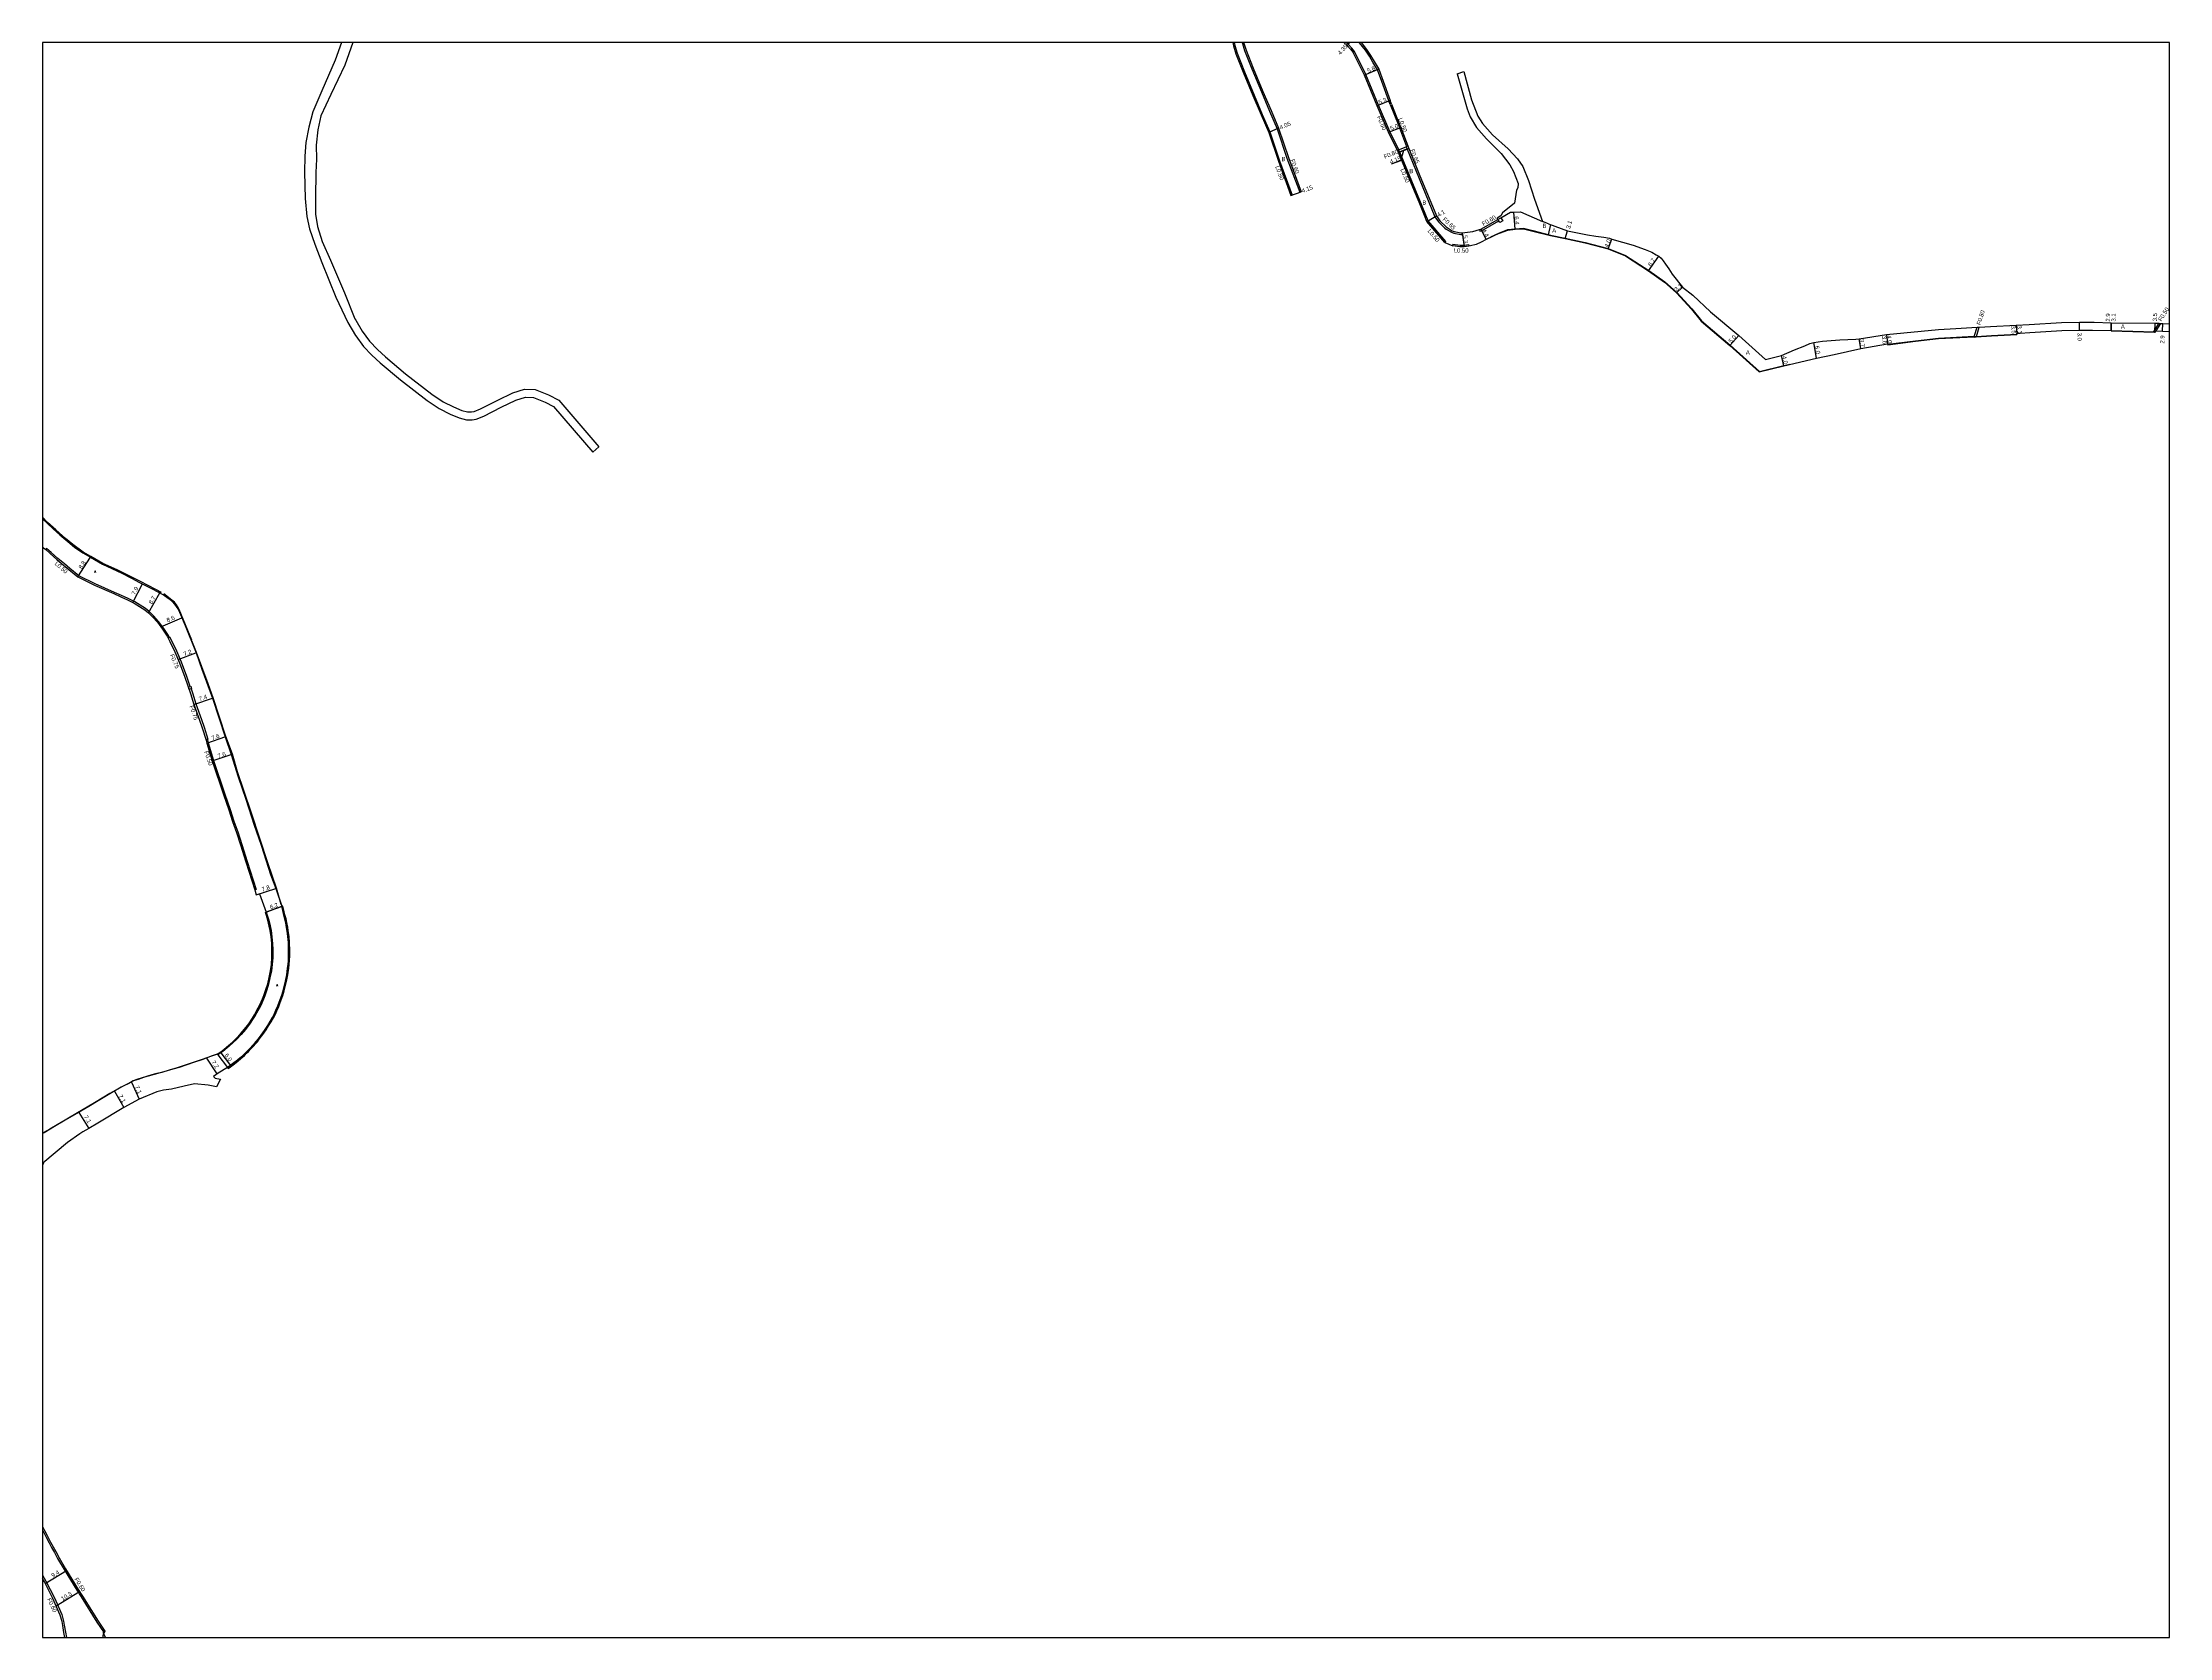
# Model space of a CAD drawing. Header units: metres. Extents: x -16000 to -12000, y -87000 to -84000.
# Drawn here: x -14400 to -13600, y -84600 to -84000 of the extents above; entities that cross this region are included whole.
import ezdxf

# ---------------------------------------------------------------- set-up
doc = ezdxf.new("R2010")
doc.units = ezdxf.units.M
doc.header["$LTSCALE"] = 2.5
for name, color, linetype in [('側溝・桝', 7, 'Continuous'), ('図郭', 7, 'Continuous'), ('幅員', 7, 'Continuous'), ('歩道・分離帯・安全施設', 7, 'Continuous'), ('舗装', 7, 'Continuous'), ('道路', 7, 'Continuous')]:
    doc.layers.add(name, color=color, linetype=linetype)
doc.styles.get("Standard").update_dxf_attribs({"font": ''})
doc.styles.add('YOKO_DECO', font='txt.shx', dxfattribs={"bigfont": 'extfont.shx'})
doc.styles.get('Standard').set_extended_font_data('@MS PGothic')

msp = doc.modelspace()

# ---------------------------------------------------------------- linework, layer by layer
at = {"layer": '側溝・桝'}
for points in [[(-13951.81, -84000), (-13951.6, -84001.08), (-13950.68, -84004.03), (-13947.93, -84010.98), (-13944.27, -84019.75), (-13941.21, -84027.04), (-13938.32, -84033.63), (-13934.71, -84044.47), (-13930.01, -84057.39), (-13930.48, -84057.56)], [(-13948.75, -84000), (-13948.69, -84000.34), (-13947.85, -84003.03), (-13945.15, -84009.85), (-13941.5, -84018.6), (-13938.45, -84025.87), (-13935.63, -84032.42), (-13931.93, -84043.47), (-13927.15, -84056.32), (-13926.59, -84056.11)], [(-13890.38, -84040.62), (-13889.85, -84040.35), (-13893.25, -84033.52), (-13897.51, -84023.59), (-13902.22, -84012.03), (-13906.49, -84003.36), (-13907.55, -84002.08), (-13908.88, -84000.67), (-13909.63, -84000)], [(-13893.65, -84021.93), (-13896.23, -84014.66), (-13897.86, -84010.29), (-13899.61, -84007.34), (-13900.91, -84005.17), (-13902.41, -84002.86), (-13904.67, -84000.06), (-13904.74, -84000)], [(-13893.09, -84023.35), (-13893.65, -84021.93)], [(-13893.09, -84023.35), (-13889.89, -84031.4), (-13889.6, -84032.14), (-13886.93, -84039.17)], [(-13889.94, -84040.39), (-13887.07, -84039.22)], [(-13889.58, -84041.11), (-13886.79, -84039.97)], [(-13886.47, -84038.99), (-13887.07, -84039.22), (-13886.72, -84040.15), (-13882.21, -84051.18), (-13876.31, -84065.54), (-13874.9, -84067.51), (-13872.5, -84069.82), (-13872.06, -84070.15), (-13870.04, -84071.4), (-13869.18, -84071.76), (-13866.55, -84072.24), (-13865.96, -84072.24), (-13866.01, -84071.59)], [(-13872.19, -84074.9), (-13878.85, -84067.03), (-13879.68, -84064.93), (-13882.21, -84058.74), (-13883.5, -84055.76), (-13889.52, -84041.22), (-13889.94, -84040.39)], [(-13859.54, -84070.35), (-13859.39, -84070.93)], [(-13859.39, -84070.93), (-13858.81, -84070.78), (-13852.26, -84067.09)], [(-13872.57, -84075.22), (-13872.19, -84074.9)], [(-13869.56, -84076.49), (-13869.5, -84075.99)], [(-13863.58, -84076.08), (-13865.28, -84076.34), (-13866.83, -84076.31), (-13869.5, -84075.99)], [(-13863.58, -84076.08), (-13863.5, -84076.58)], [(-13673.51, -84110.79), (-13673.46, -84110.64), (-13672.39, -84107.11)], [(-13672.65, -84110.73), (-13672.61, -84110.58), (-13671.54, -84107.06)], [(-13605.99, -84109.01), (-13603.85, -84105.62)], [(-13605.05, -84108.45), (-13603.28, -84105.65)], [(-14352.32, -84223.79), (-14352.67, -84223.11), (-14354.41, -84220.43), (-14356.33, -84217.76), (-14358.08, -84215.78), (-14359.86, -84214.09), (-14361.26, -84212.96), (-14363.26, -84211.68), (-14365.29, -84210.42), (-14367.78, -84209.17), (-14370.31, -84208.05), (-14372.92, -84206.84), (-14380.19, -84203.61), (-14386.41, -84200.57), (-14389.77, -84197.9), (-14391.78, -84196.15), (-14394.23, -84194.06), (-14396.77, -84191.85), (-14398.49, -84190.38), (-14398.82, -84190.77)], [(-14344.44, -84242.2), (-14345.71, -84238.54), (-14347.76, -84233.07), (-14349.5, -84228.94), (-14351.42, -84225.03), (-14352.11, -84223.68), (-14352.78, -84224.03)], [(-14344.13, -84243.08), (-14343.6, -84244.61), (-14342.37, -84248.77), (-14340.21, -84254.64), (-14339.25, -84257.54), (-14337.8, -84262.13), (-14338.52, -84262.36)], [(-14338.04, -84262.21), (-14338.01, -84262.28), (-14337.7, -84263.46), (-14335.72, -84270.08), (-14331.45, -84282.73), (-14329.45, -84288.5), (-14328.05, -84292.94), (-14326.6, -84296.99), (-14325.04, -84301.68), (-14323.01, -84308.08), (-14319.63, -84318.57), (-14320.11, -84318.73)], [(-14399.88, -84421.57), (-14400, -84421.66)], [(-14400, -84559.56), (-14399.8, -84559.96), (-14398.64, -84562.21), (-14397.52, -84564.37), (-14396.57, -84566.18), (-14395.56, -84568.01), (-14394.31, -84570.27), (-14391.86, -84574.49), (-14387.06, -84582.21), (-14385.5, -84584.74), (-14379.52, -84594.22), (-14376.88, -84598.3)], [(-14400, -84576.59), (-14398.79, -84578.79), (-14395.55, -84585.07), (-14395.04, -84586.21), (-14392.75, -84591.36), (-14392.09, -84593.83), (-14391.81, -84595.34), (-14391.35, -84598.03), (-14391.05, -84600)]]:
    msp.add_lwpolyline(points, dxfattribs=at)
for points in [[(-13851.92, -84067.69), (-13852.26, -84067.09), (-13852.56, -84066.56), (-13851.43, -84065.93), (-13850.79, -84067.06)], [(-14344.85, -84243.33), (-14345.15, -84242.45), (-14344.26, -84242.14), (-14343.95, -84243.01)]]:
    msp.add_lwpolyline(points, close=True, dxfattribs=at)
at = {"layer": '図郭'}
msp.add_lwpolyline([(-14400, -84600), (-13600, -84600), (-13600, -84000), (-14400, -84000)], close=True, dxfattribs=at)
at = {"layer": '幅員'}
for points in [[(-13908.31, -84000), (-13909.29, -84001.11)], [(-13897.41, -84010.07), (-13902.77, -84012.27)], [(-13893.17, -84021.78), (-13898.06, -84023.83)], [(-13893.79, -84033.78), (-13889.14, -84031.96)], [(-13935.07, -84032.21), (-13938.79, -84033.81)], [(-13889.98, -84041.43), (-13886.12, -84039.91)], [(-13888.05, -84040.67), (-13889.23, -84044.45), (-13892.73, -84045.82)], [(-13930.48, -84057.56), (-13926.59, -84056.11)], [(-13846.15, -84070.23), (-13846.6, -84063.84)], [(-13879.28, -84067.29), (-13875.74, -84065.22)], [(-13866.01, -84071.59), (-13865.25, -84076.84)], [(-13859.04, -84070.21), (-13856.99, -84074.11)], [(-13827.29, -84073.77), (-13826.46, -84070.79)], [(-13811.17, -84077.65), (-13809.69, -84073.93)], [(-13795.97, -84085.87), (-13792.07, -84080.42)], [(-13785.39, -84094.13), (-13783.11, -84092.03)], [(-13765.37, -84113.95), (-13762.03, -84110.22)], [(-13716.14, -84115.08), (-13716.72, -84111.43)], [(-13706.44, -84109.82), (-13706.02, -84113.39)], [(-13706.44, -84109.82), (-13705.97, -84113.79)], [(-13657.62, -84106.34), (-13657.35, -84109.83)], [(-13657.62, -84106.34), (-13657.38, -84109.43)], [(-13633.78, -84108.25), (-13633.81, -84105.25)], [(-13621.93, -84108.31), (-13621.88, -84105.41)], [(-13621.88, -84105.41), (-13621.93, -84108.51)], [(-13605.53, -84105.52), (-13605.63, -84109.02)], [(-13602.6, -84108.6), (-13602.51, -84105.7)], [(-13745, -84121.63), (-13745.94, -84117.75)], [(-13732.72, -84118.79), (-13733.7, -84112.87)], [(-14386.68, -84201.01), (-14381.98, -84193.58)], [(-14366.01, -84210.64), (-14362.42, -84203.62)], [(-14360.2, -84214.48), (-14355.83, -84207)], [(-14355.52, -84219.77), (-14347.6, -84216.41)], [(-14348.98, -84232.11), (-14342.36, -84229.62)], [(-14343.09, -84249.02), (-14336.1, -84246.59)], [(-14338.18, -84263.63), (-14331.02, -84261.09)], [(-14336.21, -84270.24), (-14328.99, -84267.85)], [(-14319.68, -84320.69), (-14312.28, -84318.23)], [(-14315.87, -84327.09), (-14310.05, -84324.95)], [(-14338.36, -84382.03), (-14334.38, -84388)], [(-14332.9, -84380.03), (-14329.28, -84384.8)], [(-14366.56, -84391.05), (-14363.69, -84397.54)], [(-14372.97, -84394.51), (-14369.38, -84400.63)], [(-14386.37, -84402.47), (-14382.59, -84408.52)], [(-14398.96, -84579.73), (-14391, -84574.78)], [(-14394.85, -84588.11), (-14386.07, -84582.7)]]:
    msp.add_lwpolyline(points, dxfattribs=at)
at = {"layer": '歩道・分離帯・安全施設'}
for points in [[(-13855.19, -84073.07), (-13852.05, -84071.55)], [(-13852.05, -84071.55), (-13848.89, -84070.39), (-13846.16, -84070.08), (-13843.01, -84069.89), (-13839.47, -84070.76), (-13832.84, -84072.41), (-13827.26, -84073.63), (-13819.77, -84075.25), (-13811.12, -84077.51), (-13804.55, -84080.11), (-13795.88, -84085.74), (-13789.82, -84090.07), (-13785.43, -84093.89)], [(-13785.16, -84094.16), (-13779.62, -84100.21), (-13775.98, -84104.74), (-13765.27, -84113.83), (-13754.24, -84123.73)], [(-13673.51, -84110.64), (-13686.85, -84111.32), (-13695.49, -84112.36), (-13705.99, -84113.64)], [(-13673.51, -84110.64), (-13672.61, -84110.58)], [(-13672.61, -84110.58), (-13666.89, -84110.2), (-13657.36, -84109.68)], [(-13621.93, -84108.36), (-13605.63, -84108.87)], [(-13754.24, -84123.73), (-13745.03, -84121.49), (-13742.76, -84120.96)], [(-14355.28, -84206.95), (-14357.37, -84205.78), (-14363.17, -84202.71), (-14371.89, -84198.41), (-14377.32, -84195.94), (-14381.8, -84193.29), (-14384.68, -84191.73), (-14388.59, -84188.86), (-14391.31, -84186.55), (-14395.04, -84183.29), (-14398.09, -84180.5), (-14400, -84178.61)], [(-14343.9, -84224.81), (-14348.67, -84213.31), (-14349.01, -84212.5), (-14349.6, -84211.52), (-14350.35, -84210.59), (-14351.34, -84209.73), (-14354.4, -84207.39)], [(-14310.22, -84324.23), (-14311.95, -84318.12), (-14315.32, -84308.57), (-14318.31, -84299.47), (-14321.59, -84289.52), (-14326.69, -84274.34), (-14328.58, -84267.71), (-14331.02, -84261.09), (-14335.78, -84246.48), (-14337.74, -84241.31), (-14342.05, -84229.5), (-14343.84, -84225.03)], [(-14315.97, -84327.3), (-14314.98, -84330.46), (-14314.48, -84332.6), (-14314.11, -84334.62), (-14313.82, -84336.76), (-14313.6, -84339.6), (-14313.55, -84342.99), (-14313.75, -84346.43), (-14314.23, -84349.95), (-14315.05, -84353.64), (-14315.79, -84356.35), (-14316.55, -84358.48), (-14317.38, -84360.52), (-14318.3, -84362.53), (-14319.24, -84364.27), (-14320.44, -84366.37), (-14321.89, -84368.57), (-14323.29, -84370.52), (-14325.04, -84372.64), (-14327.04, -84374.82), (-14329.14, -84376.8), (-14331.34, -84378.62), (-14333.93, -84380.59)], [(-14330.31, -84385.81), (-14329.92, -84385.58), (-14327.92, -84384.06), (-14326.5, -84382.98), (-14325.5, -84382.1), (-14324.18, -84380.91), (-14323.37, -84380.12), (-14322.7, -84379.46), (-14321.73, -84378.49), (-14320.68, -84377.37), (-14320.13, -84376.7), (-14319.31, -84375.8), (-14318.6, -84374.88), (-14316.91, -84372.62), (-14316.04, -84371.38), (-14315.09, -84369.88), (-14314.19, -84368.35), (-14313.33, -84366.83), (-14312.58, -84365.4), (-14312, -84364.16), (-14311.28, -84362.52), (-14310.74, -84361.07), (-14309.82, -84358.5), (-14309.3, -84356.76), (-14308.73, -84354.64), (-14308.38, -84353.19), (-14307.91, -84350.74), (-14307.57, -84348.19), (-14307.42, -84346.84), (-14307.3, -84345.34), (-14307.2, -84343.38), (-14307.19, -84341.61), (-14307.29, -84338.56), (-14307.46, -84336.3), (-14307.74, -84334.21), (-14307.95, -84332.84), (-14308.3, -84331.12), (-14308.58, -84329.73), (-14308.98, -84328.16), (-14309.45, -84326.47), (-14309.83, -84324.88)], [(-14334.74, -84380.67), (-14340.01, -84382.61), (-14343.72, -84383.89), (-14349.33, -84385.73), (-14352.31, -84386.61), (-14355.11, -84387.43), (-14357.03, -84387.86), (-14357.96, -84388.11), (-14360.57, -84388.89), (-14362.9, -84389.57), (-14364.21, -84390.03), (-14365.86, -84390.59), (-14367.6, -84391.55), (-14369.45, -84392.45), (-14371.61, -84393.63), (-14374.66, -84395.41), (-14380.4, -84398.84), (-14386.81, -84402.68), (-14395.49, -84407.82), (-14399.42, -84410.18), (-14400, -84410.46)], [(-14377.13, -84598.51), (-14377.19, -84596.95)], [(-14376.28, -84600), (-14376.98, -84598.69)]]:
    msp.add_lwpolyline(points, dxfattribs=at)
at = {"layer": '舗装'}
for points in [[(-13852.56, -84066.56), (-13851.43, -84065.93), (-13847.85, -84063.86), (-13846.6, -84063.84), (-13844.15, -84063.75), (-13835.79, -84067.27)], [(-13832.86, -84068.42), (-13833.71, -84072.35)], [(-14315.75, -84327.04), (-14310.17, -84325)], [(-14334.07, -84380.86), (-14330.43, -84385.61)]]:
    msp.add_lwpolyline(points, dxfattribs=at)
at = {"layer": '道路'}
for points in [[(-14287.49, -84000), (-14289.93, -84006.66), (-14294.93, -84018.13), (-14298.35, -84026.04), (-14299.9, -84031.81), (-14300.98, -84037.56), (-14301.37, -84042.73), (-14301.45, -84048.74), (-14301.2, -84058.67), (-14300.58, -84065.5), (-14299.54, -84070.14), (-14297.61, -84075.82), (-14294.9, -84082.72), (-14289.64, -84095.81), (-14285.2, -84105.34), (-14282.33, -84110.26), (-14282.22, -84110.4)], [(-14283.25, -84000), (-14286.24, -84008.46), (-14291.61, -84019.51)], [(-13952.32, -84000), (-13952.08, -84001.2), (-13951.15, -84004.2), (-13948.39, -84011.16), (-13944.73, -84019.95), (-13941.67, -84027.24), (-13938.79, -84033.81), (-13935.18, -84044.64), (-13930.48, -84057.56)], [(-13948.14, -84000), (-13948.1, -84000.2), (-13947.28, -84002.84), (-13944.6, -84009.62), (-13940.95, -84018.37), (-13937.9, -84025.63), (-13935.07, -84032.21), (-13931.37, -84043.27), (-13926.59, -84056.11)], [(-13910.54, -84000), (-13909.29, -84001.11), (-13908, -84002.48), (-13907, -84003.69)], [(-13904.08, -84000), (-13902, -84002.57), (-13900.49, -84004.9), (-13899.18, -84007.08), (-13897.41, -84010.07), (-13895.76, -84014.49), (-13893.17, -84021.78)], [(-13872.57, -84075.22), (-13879.28, -84067.29), (-13880.15, -84065.11), (-13882.21, -84060.06), (-13883.96, -84055.95), (-13889.98, -84041.43), (-13893.79, -84033.78), (-13898.06, -84023.83), (-13902.77, -84012.27), (-13907, -84003.69)], [(-13867.93, -84011.74), (-13865.45, -84010.87)], [(-13867.93, -84011.74), (-13864.19, -84024.91), (-13863.08, -84027.95), (-13860.65, -84031.94), (-13856.9, -84036.21), (-13851.38, -84041.78), (-13848.07, -84046), (-13846.7, -84048.5), (-13845.02, -84052.99), (-13845.12, -84054.6), (-13845.61, -84055.6), (-13846.34, -84060.38)], [(-13865.45, -84010.87), (-13862.49, -84021.52), (-13860.2, -84027.75), (-13858.34, -84030.41), (-13854.58, -84034.68), (-13848.73, -84040.04), (-13845.19, -84043.8), (-13843.21, -84046.59), (-13841.09, -84051.86), (-13838.83, -84058.88), (-13835.79, -84067.27)], [(-14291.61, -84019.51), (-14295.27, -84027.58), (-14296.47, -84032.81), (-14297.09, -84038.63), (-14296.99, -84043.83), (-14297.26, -84048.89), (-14297.32, -84058.32), (-14297.31, -84064.56), (-14296.6, -84069.19), (-14294.79, -84074.79), (-14291.64, -84081.84), (-14286.41, -84094.22), (-14282.54, -84103.94), (-14282.22, -84104.5)], [(-13892.62, -84023.17), (-13893.17, -84021.78)], [(-13892.62, -84023.17), (-13889.43, -84031.21), (-13889.14, -84031.96), (-13886.12, -84039.91), (-13882.21, -84049.47), (-13875.74, -84065.22), (-13874.41, -84067.08), (-13872.08, -84069.33), (-13871.69, -84069.62), (-13869.75, -84070.82), (-13868.99, -84071.13), (-13866.49, -84071.59), (-13866.01, -84071.59), (-13862.08, -84071.03), (-13859.54, -84070.35), (-13859.04, -84070.21), (-13852.56, -84066.56)], [(-13930.48, -84057.56), (-13926.59, -84056.11)], [(-13846.34, -84060.38), (-13850.86, -84064.01)], [(-13852, -84071.69), (-13856.99, -84074.11), (-13858.86, -84075.09), (-13860.78, -84075.92), (-13862.96, -84076.5), (-13863.5, -84076.58), (-13865.25, -84076.84), (-13866.87, -84076.81), (-13869.56, -84076.49)], [(-13850.86, -84064.01), (-13851.48, -84065.24), (-13852.85, -84066.08)], [(-13852.56, -84066.56), (-13852.85, -84066.08)], [(-13852, -84071.69), (-13848.86, -84070.54), (-13846.15, -84070.23), (-13843.02, -84070.05), (-13839.51, -84070.91), (-13832.87, -84072.56), (-13827.29, -84073.77), (-13819.81, -84075.4), (-13811.17, -84077.65), (-13804.62, -84080.24), (-13795.97, -84085.87), (-13789.91, -84090.19), (-13785.39, -84094.13), (-13779.73, -84100.31), (-13776.08, -84104.85), (-13765.37, -84113.95), (-13754.28, -84123.89)], [(-13833.6, -84068.15), (-13835.79, -84067.27)], [(-13833.6, -84068.15), (-13826.46, -84070.79), (-13818.87, -84072.28), (-13815.76, -84072.8), (-13812.76, -84073.24), (-13810.58, -84073.64), (-13809.69, -84073.93), (-13801.72, -84076.21), (-13797.22, -84077.84), (-13794.7, -84078.92), (-13793.01, -84079.83), (-13792.07, -84080.42), (-13791.21, -84081.17), (-13790.49, -84082.11), (-13789.57, -84083.39), (-13788.36, -84085.15), (-13787.04, -84087.12), (-13783.11, -84092.03), (-13779.33, -84095.03), (-13772.57, -84101.29)], [(-13872.57, -84075.22), (-13869.56, -84076.49)], [(-13772.57, -84101.29), (-13762.03, -84110.22), (-13752, -84119.22)], [(-14282.22, -84104.5), (-14279.82, -84108.6), (-14276.99, -84112.38), (-14274.02, -84115.5), (-14271.06, -84118.21), (-14263.45, -84124.58), (-14253.59, -84132.23), (-14249.27, -84135.13), (-14245.45, -84137.04), (-14242.31, -84138.37), (-14240.17, -84138.95), (-14238.69, -84138.96), (-14237.66, -84138.79), (-14235.32, -84137.85), (-14228.8, -84134.49), (-14223.12, -84131.77), (-14218.77, -84130.46), (-14214.74, -84130.56), (-14209.75, -84132.52), (-14205.86, -84134.57), (-14190.76, -84152.15)], [(-14282.22, -84110.4), (-14279.29, -84114.32), (-14276.12, -84117.65), (-14273.04, -84120.47), (-14265.33, -84126.91), (-14255.35, -84134.66), (-14250.79, -84137.72), (-14246.71, -84139.77), (-14243.29, -84141.22), (-14240.57, -84141.95), (-14238.46, -84141.96), (-14236.86, -84141.7), (-14234.06, -84140.59), (-14227.47, -84137.18), (-14222.03, -84134.58), (-14218.36, -84133.47), (-14215.35, -84133.54), (-14211, -84135.25), (-14207.77, -84136.96), (-14193.04, -84154.1)], [(-13752, -84119.22), (-13745.94, -84117.75), (-13740.99, -84115.63), (-13737.18, -84114.04), (-13735.26, -84113.28), (-13733.7, -84112.87), (-13730.46, -84112.39), (-13724.02, -84111.85), (-13718.02, -84111.57), (-13716.72, -84111.43), (-13706.44, -84109.82), (-13686.92, -84107.92), (-13680.35, -84107.6), (-13672.39, -84107.11), (-13671.54, -84107.06), (-13667.26, -84106.79), (-13657.62, -84106.34), (-13652.76, -84106.05), (-13640.56, -84105.31), (-13633.81, -84105.25), (-13628.38, -84105.22), (-13621.88, -84105.41), (-13605.53, -84105.52), (-13603.85, -84105.62), (-13603.28, -84105.65), (-13602.51, -84105.7), (-13600, -84105.8)], [(-13673.51, -84110.79), (-13686.83, -84111.47), (-13695.47, -84112.51), (-13705.97, -84113.79)], [(-13673.51, -84110.79), (-13672.65, -84110.73), (-13666.88, -84110.35), (-13657.35, -84109.83), (-13657.36, -84109.68), (-13657.38, -84109.43), (-13656.19, -84109.33), (-13652.55, -84109.04), (-13640.46, -84108.31), (-13633.78, -84108.25), (-13629.01, -84108.21), (-13621.93, -84108.31), (-13621.93, -84108.36), (-13621.93, -84108.51), (-13605.63, -84109.02), (-13605.4, -84109.02), (-13605.05, -84108.45)], [(-13605.05, -84108.45), (-13602.6, -84108.6), (-13600, -84108.69)], [(-13754.28, -84123.89), (-13745, -84121.63), (-13732.72, -84118.79), (-13726.09, -84117.4), (-13716.14, -84115.08), (-13706.02, -84113.39), (-13705.99, -84113.64), (-13705.97, -84113.79)], [(-14193.04, -84154.1), (-14190.76, -84152.15)], [(-14400, -84179.24), (-14398.31, -84180.8), (-14395.96, -84182.98), (-14393.49, -84185.25), (-14390.53, -84187.74), (-14387.97, -84189.81), (-14384.83, -84192.03), (-14381.98, -84193.58), (-14377.42, -84196.2), (-14373.95, -84197.81), (-14370.17, -84199.68), (-14366.51, -84201.48), (-14363.5, -84203.07), (-14359.47, -84205.12), (-14356.1, -84206.84), (-14354.1, -84208.01), (-14352.35, -84209.32), (-14350.98, -84210.54), (-14349.96, -84211.74), (-14348.88, -84213.44), (-14348.14, -84215.13), (-14346.35, -84219.36), (-14342.25, -84229.57), (-14340.05, -84235.75), (-14336.1, -84246.59), (-14331.33, -84261.2), (-14328.99, -84267.85), (-14326.42, -84276.18), (-14323.52, -84284.61), (-14320.35, -84294.47), (-14317.83, -84301.97), (-14314.23, -84312.94), (-14312.28, -84318.23), (-14310.05, -84324.95)], [(-14400, -84189.75), (-14399.67, -84190.04), (-14398.82, -84190.77), (-14397.11, -84192.24), (-14394.57, -84194.45), (-14392.12, -84196.55), (-14390.1, -84198.3), (-14386.68, -84201.01), (-14380.41, -84204.08), (-14373.14, -84207.31), (-14370.53, -84208.52), (-14368, -84209.64), (-14365.54, -84210.88), (-14363.53, -84212.12), (-14361.56, -84213.38), (-14360.2, -84214.48), (-14358.46, -84216.14), (-14356.74, -84218.09), (-14354.84, -84220.72), (-14353.12, -84223.37), (-14352.1, -84225.37), (-14350.19, -84229.25), (-14348.46, -84233.35), (-14346.43, -84238.8), (-14344.31, -84244.85), (-14343.09, -84249.02), (-14340.93, -84254.88), (-14339.97, -84257.77), (-14338.5, -84262.44), (-14338.18, -84263.63), (-14336.21, -84270.24), (-14331.94, -84282.89), (-14329.94, -84288.66), (-14328.53, -84293.1), (-14327.09, -84297.16), (-14325.52, -84301.84), (-14323.49, -84308.24), (-14320.11, -84318.73), (-14319.68, -84320.69), (-14318.44, -84320.27), (-14315.87, -84327.09), (-14314.89, -84330.13), (-14314.37, -84332.34), (-14314.05, -84334.01), (-14313.72, -84336.39), (-14313.45, -84338.9), (-14313.4, -84341.24), (-14313.42, -84344.23), (-14313.6, -84346.89), (-14313.94, -84349.32), (-14314.45, -84351.84), (-14315, -84354.21), (-14315.65, -84356.39), (-14316.42, -84358.58), (-14316.94, -84359.91), (-14317.95, -84362.22), (-14318.57, -84363.34), (-14320, -84365.97), (-14320.76, -84367.19), (-14322.17, -84369.34), (-14323.72, -84371.31), (-14325.25, -84373.16), (-14326.95, -84374.93), (-14328.38, -84376.34), (-14329.84, -84377.61), (-14332.19, -84379.52), (-14334.07, -84380.86), (-14334.26, -84380.59), (-14334.57, -84380.68), (-14336.55, -84381.35), (-14339.71, -84382.53), (-14343.21, -84383.72), (-14348.55, -84385.53), (-14350.45, -84386.07), (-14356.64, -84387.85), (-14360.28, -84388.87), (-14362.02, -84389.35), (-14364.05, -84390.04), (-14365.77, -84390.63), (-14367.91, -84391.78), (-14369.38, -84392.5), (-14370.37, -84393), (-14371.74, -84393.78), (-14373.41, -84394.76), (-14378.4, -84397.74), (-14382.57, -84400.21), (-14387.13, -84402.92), (-14392.41, -84405.93), (-14397.3, -84408.78), (-14400, -84410.34)], [(-14310.05, -84324.95), (-14309.67, -84326.54), (-14309.2, -84328.22), (-14308.81, -84329.78), (-14308.53, -84331.16), (-14308.18, -84332.88), (-14307.97, -84334.25), (-14307.69, -84336.32), (-14307.52, -84338.57), (-14307.43, -84341.61), (-14307.44, -84343.38), (-14307.53, -84345.32), (-14307.65, -84346.82), (-14307.8, -84348.16), (-14308.14, -84350.7), (-14308.61, -84353.14), (-14308.96, -84354.58), (-14309.52, -84356.69), (-14310.04, -84358.43), (-14310.96, -84360.99), (-14311.5, -84362.43), (-14312.21, -84364.06), (-14312.79, -84365.3), (-14313.53, -84366.72), (-14314.39, -84368.24), (-14315.29, -84369.75), (-14316.24, -84371.25), (-14317.1, -84372.48), (-14318.79, -84374.74), (-14319.49, -84375.65), (-14320.31, -84376.55), (-14320.86, -84377.22), (-14321.9, -84378.33), (-14322.86, -84379.3), (-14323.53, -84379.96), (-14324.34, -84380.74), (-14325.66, -84381.92), (-14326.65, -84382.8), (-14328.06, -84383.88), (-14330.05, -84385.38), (-14330.43, -84385.61), (-14333.88, -84387.67), (-14335.74, -84388.91), (-14335.13, -84389.54), (-14333.05, -84390.01)], [(-14334.07, -84380.86), (-14330.43, -84385.61), (-14330.05, -84385.38), (-14328.06, -84383.88), (-14326.65, -84382.8), (-14325.66, -84381.92), (-14324.34, -84380.74), (-14323.53, -84379.96), (-14322.86, -84379.3), (-14321.9, -84378.33), (-14320.86, -84377.22), (-14320.31, -84376.55), (-14319.49, -84375.65), (-14318.79, -84374.74), (-14317.1, -84372.48), (-14316.24, -84371.25), (-14315.29, -84369.75), (-14314.39, -84368.24), (-14313.53, -84366.72), (-14312.79, -84365.3), (-14312.21, -84364.06), (-14311.5, -84362.43), (-14310.96, -84360.99), (-14310.04, -84358.43), (-14309.52, -84356.69), (-14308.96, -84354.58), (-14308.61, -84353.14), (-14308.14, -84350.7), (-14307.8, -84348.16), (-14307.65, -84346.82), (-14307.53, -84345.32), (-14307.44, -84343.38), (-14307.43, -84341.61), (-14307.52, -84338.57), (-14307.69, -84336.32), (-14307.97, -84334.25), (-14308.18, -84332.88), (-14308.53, -84331.16), (-14308.81, -84329.78), (-14309.2, -84328.22), (-14309.67, -84326.54), (-14310.05, -84324.95)], [(-14310.05, -84324.95), (-14310.17, -84325), (-14315.87, -84327.09), (-14314.89, -84330.13), (-14314.37, -84332.34), (-14314.05, -84334.01), (-14313.72, -84336.39), (-14313.45, -84338.9), (-14313.4, -84341.24), (-14313.42, -84344.23), (-14313.6, -84346.89), (-14313.94, -84349.32), (-14314.45, -84351.84), (-14315, -84354.21), (-14315.65, -84356.39), (-14316.42, -84358.58), (-14316.94, -84359.91), (-14317.95, -84362.22), (-14318.57, -84363.34), (-14320, -84365.97), (-14320.76, -84367.19), (-14322.17, -84369.34), (-14323.72, -84371.31), (-14325.25, -84373.16), (-14326.95, -84374.93), (-14328.38, -84376.34), (-14329.84, -84377.61), (-14332.19, -84379.52), (-14334.07, -84380.86)], [(-14310.05, -84324.95), (-14309.67, -84326.54), (-14309.2, -84328.22), (-14308.81, -84329.78), (-14308.53, -84331.16), (-14308.18, -84332.88), (-14307.97, -84334.25), (-14307.69, -84336.32), (-14307.52, -84338.57), (-14307.43, -84341.61), (-14307.44, -84343.38), (-14307.53, -84345.32), (-14307.65, -84346.82), (-14307.8, -84348.16), (-14308.14, -84350.7), (-14308.61, -84353.14), (-14308.96, -84354.58), (-14309.52, -84356.69), (-14310.04, -84358.43), (-14310.96, -84360.99), (-14311.5, -84362.43), (-14312.21, -84364.06), (-14312.79, -84365.3), (-14313.53, -84366.72), (-14314.39, -84368.24), (-14315.29, -84369.75), (-14316.24, -84371.25), (-14317.1, -84372.48), (-14318.79, -84374.74), (-14319.49, -84375.65), (-14320.31, -84376.55), (-14320.86, -84377.22), (-14321.9, -84378.33), (-14322.86, -84379.3), (-14323.53, -84379.96), (-14324.34, -84380.74), (-14325.66, -84381.92), (-14326.65, -84382.8), (-14328.06, -84383.88), (-14330.05, -84385.38), (-14330.43, -84385.61), (-14330.22, -84385.95)], [(-14330.22, -84385.95), (-14329.83, -84385.72), (-14327.82, -84384.2), (-14326.4, -84383.11), (-14325.39, -84382.22), (-14324.06, -84381.04), (-14323.25, -84380.24), (-14322.58, -84379.58), (-14321.61, -84378.61), (-14320.56, -84377.48), (-14320, -84376.81), (-14319.18, -84375.91), (-14318.47, -84374.98), (-14316.77, -84372.72), (-14315.9, -84371.47), (-14314.95, -84369.96), (-14314.04, -84368.44), (-14313.18, -84366.91), (-14312.43, -84365.48), (-14311.84, -84364.23), (-14311.12, -84362.58), (-14310.58, -84361.13), (-14309.66, -84358.56), (-14309.13, -84356.8), (-14308.57, -84354.68), (-14308.22, -84353.23), (-14307.74, -84350.77), (-14307.4, -84348.21), (-14307.25, -84346.86), (-14307.13, -84345.35), (-14307.03, -84343.39), (-14307.02, -84341.61), (-14307.12, -84338.55), (-14307.29, -84336.28), (-14307.58, -84334.19), (-14307.79, -84332.81), (-14308.13, -84331.08), (-14308.42, -84329.69), (-14308.81, -84328.11), (-14309.29, -84326.42), (-14309.67, -84324.83)], [(-14309.67, -84324.83), (-14310.05, -84324.95)], [(-14334.54, -84392.85), (-14337.71, -84392.19), (-14342.79, -84391.67), (-14346.68, -84392.6), (-14351.44, -84393.7), (-14354.46, -84394.16), (-14357.04, -84394.76), (-14363.69, -84397.54), (-14369.38, -84400.63), (-14379.26, -84406.55), (-14382.59, -84408.52), (-14384.79, -84409.83), (-14386.02, -84410.51), (-14390.67, -84413.74), (-14399.88, -84421.57), (-14399.62, -84421.89), (-14400, -84422.19)], [(-14333.05, -84390.01), (-14334.54, -84392.85)], [(-14400, -84558.22), (-14399.28, -84559.7), (-14398.12, -84561.95), (-14397, -84564.1), (-14396.06, -84565.9), (-14395.05, -84567.72), (-14393.8, -84569.98), (-14391.36, -84574.19), (-14386.56, -84581.9), (-14385.01, -84584.43), (-14379.03, -84593.9), (-14376.58, -84597.68)], [(-14391.65, -84600), (-14391.94, -84598.13), (-14392.39, -84595.44), (-14392.67, -84593.96), (-14393.31, -84591.56), (-14396.08, -84585.33), (-14399.31, -84579.07), (-14400, -84577.82)], [(-14376.58, -84597.68), (-14377.22, -84599.02), (-14377.34, -84599.38), (-14377.37, -84599.67), (-14377.33, -84599.79), (-14377.21, -84600)]]:
    msp.add_lwpolyline(points, dxfattribs=at)
msp.add_lwpolyline([(-14316.18, -84327.21), (-14315.87, -84327.09), (-14314.89, -84330.13), (-14314.37, -84332.34), (-14314.05, -84334.01), (-14313.72, -84336.39), (-14313.45, -84338.9), (-14313.4, -84341.24), (-14313.42, -84344.23), (-14313.6, -84346.89), (-14313.94, -84349.32), (-14314.45, -84351.84), (-14315, -84354.21), (-14315.65, -84356.39), (-14316.42, -84358.58), (-14316.94, -84359.91), (-14317.95, -84362.22), (-14318.57, -84363.34), (-14320, -84365.97), (-14320.76, -84367.19), (-14322.17, -84369.34), (-14323.72, -84371.31), (-14325.25, -84373.16), (-14326.95, -84374.93), (-14328.38, -84376.34), (-14329.84, -84377.61), (-14332.19, -84379.52), (-14334.07, -84380.86), (-14334.26, -84380.59), (-14332.39, -84379.26), (-14330.06, -84377.36), (-14328.61, -84376.1), (-14327.19, -84374.7), (-14325.5, -84372.94), (-14323.98, -84371.1), (-14322.44, -84369.15), (-14321.04, -84367.01), (-14320.28, -84365.8), (-14318.85, -84363.18), (-14318.25, -84362.07), (-14317.24, -84359.79), (-14316.73, -84358.46), (-14315.96, -84356.29), (-14315.32, -84354.12), (-14314.77, -84351.77), (-14314.26, -84349.26), (-14313.92, -84346.86), (-14313.75, -84344.22), (-14313.73, -84341.24), (-14313.78, -84338.92), (-14314.04, -84336.43), (-14314.37, -84334.07), (-14314.7, -84332.41), (-14315.2, -84330.21)], close=True, dxfattribs=at)

# ---------------------------------------------------------------- texts
at = {"layer": '側溝・桝'}
for s, rotation, p in [('F0.60', 293.22129, (-13898.16, -84027.95)), ('L0.50', 291.63854, (-13890.13, -84028.72)), ('L0.50', 290.80004, (-13936.37, -84046.72)), ('F0.60', 291.23044, (-13930.72, -84044.23)), ('F0.80', 22.16509, (-13895.12, -84043.78)), ('L0.50', 292.52763, (-13889.34, -84047.8)), ('F0.65', 292.21527, (-13885.62, -84040.47)), ('L0.50', 310.20613, (-13879.15, -84071.01)), ('F0.65', 316.96441, (-13873.55, -84066.73)), ('F0.60', 29.40187, (-13858.04, -84069.03)), ('L0.50', 359.12401, (-13869.19, -84078.97)), ('F0.80', 73.17864, (-13671.08, -84106.41)), ('F0.50', 57.81259, (-13603.04, -84105.04)), ('L0.50', 319, (-14395.59, -84196.29)), ('F0.75', 293, (-14352.16, -84230.47)), ('F0.75', 289, (-14344.75, -84249.71)), ('F0.50', 288, (-14339.18, -84266.78)), ('F0.60', 302, (-14388.09, -84578.11)), ('F0.60', 295, (-14398.34, -84585.62))]:
    msp.add_text(s, height=1.6, rotation=rotation, dxfattribs=at).set_placement(p)
at = {"layer": '幅員'}
for s, rotation, p in [('4.35', 48.35904, (-13911.84, -84004.78)), ('5.8', 22.31605, (-13901.37, -84011.43)), ('5.3', 22.7514, (-13897.13, -84023.33)), ('4.05', 23.28579, (-13934.28, -84032.78)), ('5.0', 21.34906, (-13892.72, -84033.11)), ('4.15', 21.46522, (-13892.88, -84045.67)), ('4.15', 20.40715, (-13926.06, -84056.59)), ('4.1', 30.22831, (-13874.95, -84065.69)), ('4.4', 297.68486, (-13858.67, -84070.7)), ('6.4', 274.01765, (-13846.38, -84065.43)), ('3.1', 74.47435, (-13825.46, -84070.18)), ('5.3', 278.25418, (-13865.76, -84072.62)), ('4.0', 68.39049, (-13811.11, -84077.24)), ('6.7', 54.47556, (-13795.03, -84084.39)), ('3.1', 42.63148, (-13785.31, -84093.75)), ('2.9', 89.13677, (-13622.37, -84104.99)), ('3.1', 89.13677, (-13620.24, -84104.97)), ('3.5', 88.22098, (-13604.71, -84104.9)), ('5.0', 48.10278, (-13764.84, -84113.21)), ('3.7', 278.95463, (-13716.58, -84111.66)), ('3.6', 276.80715, (-13708.16, -84110.42)), ('4.0', 276.80715, (-13706.28, -84110.25)), ('3.5', 274.52768, (-13659.55, -84106.53)), ('3.1', 274.52768, (-13657.28, -84106.53)), ('3.0', 270.49683, (-13634.58, -84109.15)), ('2.9', 88.22098, (-13601.95, -84113.27)), ('4.0', 283.68886, (-13745.75, -84118.11)), ('6.0', 279.37456, (-13733.37, -84114.23)), ('8.8', 58, (-14385.22, -84198.2)), ('7.9', 63, (-14365.21, -84207.95)), ('8.7', 60, (-14358.84, -84211.47)), ('8.6', 23, (-14352.91, -84218.17)), ('7.2', 21, (-14346.65, -84230.87)), ('7.4', 19, (-14340.84, -84247.76)), ('7.6', 20, (-14336.16, -84262.51)), ('7.6', 18, (-14333.85, -84269.24)), ('7.8', 18, (-14317.26, -84319.41)), ('6.2', 20, (-14314.15, -84326.12)), ('7.2', 304, (-14336.55, -84383.59)), ('6.0', 307, (-14331.68, -84381.04)), ('7.1', 300, (-14371.52, -84396.38)), ('7.1', 294, (-14365.32, -84392.89)), ('7.1', 302, (-14384.51, -84404.15)), ('9.4', 32, (-14396.07, -84577.53)), ('10.3', 32, (-14392.44, -84586.26))]:
    msp.add_text(s, height=1.6, rotation=rotation, dxfattribs=at).set_placement(p)
at = {"layer": '舗装'}
for s, p in [('B', (-13933.97, -84044.63)), ('B', (-13885.92, -84049.15)), ('B', (-13881.01, -84060.95)), ('B', (-13835.83, -84069.76)), ('A', (-13832.17, -84071.48)), ('A', (-13618.27, -84107.65)), ('A', (-13759.32, -84117.37))]:
    msp.add_text(s, height=1.6, dxfattribs=at).set_placement(p)
at = {"layer": '舗装', "style": 'YOKO_DECO'}
for p in [(-14380.52, -84199.39, 427.93), (-14312, -84355.04, 426.95)]:
    msp.add_text('A', height=0.75, dxfattribs=at).set_placement(p)

doc.saveas('drawing.dxf')
